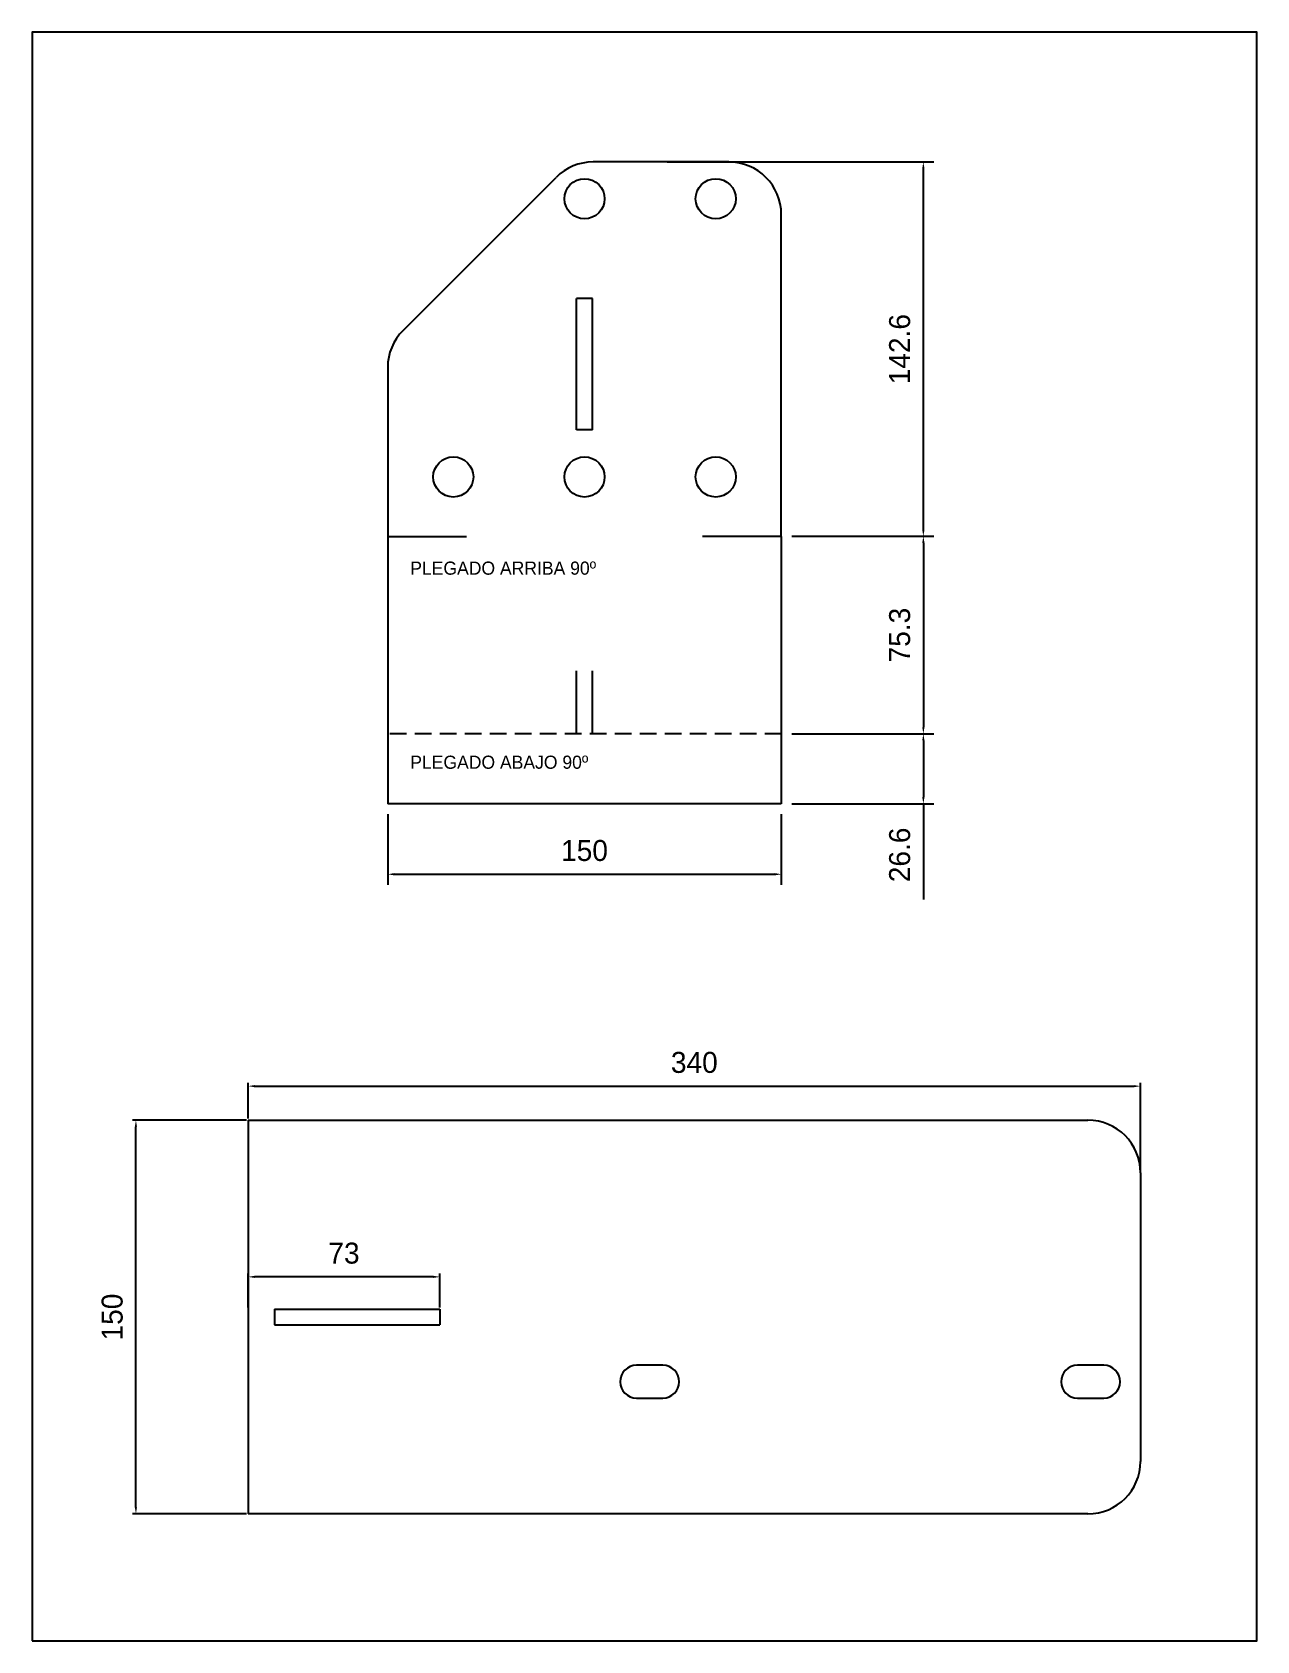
# Model space of a CAD drawing. Extents: x 0 to 2826, y -34 to 813.
# Drawn here: x 692 to 1159, y -34 to 579 of the extents above; entities that cross this region are included whole.
import ezdxf

# ---------------------------------------------------------------- set-up
doc = ezdxf.new("R2010")
doc.units = 0
doc.header["$PDSIZE"] = -1
doc.linetypes.add('HIDDEN', pattern=[1.905, 1.27, -0.635])
doc.linetypes.add('SLD-CONTINUA', pattern=[0])
doc.layers.get('0').update_dxf_attribs({"linetype": 'CONTINUOUS'})
doc.layers.get('Defpoints').update_dxf_attribs({"linetype": 'CONTINUOUS'})
doc.layers.add('MARCADO', color=6, linetype='CONTINUOUS')
doc.dimstyles.new('ISO-25', dxfattribs={"dimtxt": 2.5, "dimasz": 2.5, "dimexe": 1.25, "dimexo": 0.625, "dimtad": 1, "dimdsep": 46, "dimtxsty": 'Standard', "dimcen": 2.5, "dimadec": 0, "dimazin": 0, "dimtfac": 1, "dimtmove": 0, "dimatfit": 3, "dimfxl": 1, "dimarcsym": 0})

msp = doc.modelspace()

# ---------------------------------------------------------------- texts
for s, p in [('PLEGADO ARRIBA 90º', (835.997, 372.47)), ('PLEGADO ABAJO 90º', (835.997, 298.524))]:
    msp.add_text(s, height=5).set_placement(p)

# ---------------------------------------------------------------- blocks, each defined once
blk = doc.blocks.new('*D58')
at = {"color": 0, "lineweight": -2, "transparency": 16777216}
for p, q in [((933.84, 529.71), (1035.52, 529.71)), ((1031.52, 389.59), (1031.52, 527.21)), ((981.4, 387.09), (1035.52, 387.09))]:
    blk.add_line(p, q, dxfattribs=at)
at = {"color": 0, "transparency": 16777216}
for points in [[(1031.1, 527.21), (1031.94, 527.21), (1031.52, 529.71)], [(1031.1, 389.59), (1031.94, 389.59), (1031.52, 387.09)]]:
    blk.add_solid(points, dxfattribs=at)
at = {"layer": 'Defpoints', "color": 0, "transparency": 16777216}
for p in [(929.84, 529.71), (1031.52, 529.71), (977.4, 387.09)]:
    blk.add_point(p, dxfattribs=at)
at = {"color": 0, "transparency": 16777216, "insert": (1022.52, 458.4), "char_height": 8, "attachment_point": 5, "rotation": 90}
blk.add_mtext('142.6', dxfattribs=at)
blk = doc.blocks.new('*D59')
at = {"color": 0, "lineweight": -2, "transparency": 16777216}
for p, q in [((981.4, 387.09), (1035.52, 387.09)), ((1031.52, 384.59), (1031.52, 314.34)), ((981.4, 311.84), (1035.52, 311.84))]:
    blk.add_line(p, q, dxfattribs=at)
at = {"color": 0, "transparency": 16777216}
for points in [[(1031.1, 384.59), (1031.94, 384.59), (1031.52, 387.09)], [(1031.1, 314.34), (1031.94, 314.34), (1031.52, 311.84)]]:
    blk.add_solid(points, dxfattribs=at)
at = {"layer": 'Defpoints', "color": 0, "transparency": 16777216}
for p in [(977.4, 387.09), (977.4, 311.84), (1031.52, 311.84)]:
    blk.add_point(p, dxfattribs=at)
at = {"color": 0, "transparency": 16777216, "insert": (1022.52, 349.46), "char_height": 8, "attachment_point": 5, "rotation": 90}
blk.add_mtext('75.3', dxfattribs=at)
blk = doc.blocks.new('*D60')
at = {"color": 0, "lineweight": -2, "transparency": 16777216}
for p, q in [((773.62, 164.63), (730.2, 164.63)), ((731.45, 17.13), (731.45, 162.13)), ((773.62, 14.63), (730.2, 14.63))]:
    blk.add_line(p, q, dxfattribs=at)
at = {"color": 0, "transparency": 16777216}
for points in [[(731.04, 162.13), (731.87, 162.13), (731.45, 164.63)], [(731.04, 17.13), (731.87, 17.13), (731.45, 14.63)]]:
    blk.add_solid(points, dxfattribs=at)
at = {"layer": 'Defpoints', "color": 0, "transparency": 16777216}
for p in [(731.45, 164.63), (774.24, 164.63), (774.24, 14.63)]:
    blk.add_point(p, dxfattribs=at)
at = {"color": 0, "transparency": 16777216, "insert": (722.45, 89.63), "char_height": 8, "attachment_point": 5, "rotation": 90}
blk.add_mtext('150', dxfattribs=at)
blk = doc.blocks.new('*D61')
at = {"color": 0, "lineweight": -2, "transparency": 16777216}
for p, q in [((774.24, 165.25), (774.24, 178.85)), ((1114.24, 145.25), (1114.24, 178.85)), ((776.74, 177.6), (1111.74, 177.6))]:
    blk.add_line(p, q, dxfattribs=at)
at = {"color": 0, "transparency": 16777216}
for points in [[(776.74, 178.02), (776.74, 177.18), (774.24, 177.6)], [(1111.74, 178.02), (1111.74, 177.18), (1114.24, 177.6)]]:
    blk.add_solid(points, dxfattribs=at)
at = {"layer": 'Defpoints', "color": 0, "transparency": 16777216}
for p in [(1114.24, 177.6), (774.24, 164.63), (1114.24, 144.63)]:
    blk.add_point(p, dxfattribs=at)
at = {"color": 0, "transparency": 16777216, "insert": (944.24, 186.6), "char_height": 8, "attachment_point": 5}
blk.add_mtext('340', dxfattribs=at)
blk = doc.blocks.new('*D62')
at = {"color": 0, "lineweight": -2, "transparency": 16777216}
for p, q in [((981.4, 311.84), (1035.52, 311.84)), ((1031.52, 309.34), (1031.52, 287.71)), ((981.4, 285.21), (1035.52, 285.21)), ((1031.52, 285.21), (1031.52, 248.71))]:
    blk.add_line(p, q, dxfattribs=at)
at = {"color": 0, "transparency": 16777216}
for points in [[(1031.1, 309.34), (1031.94, 309.34), (1031.52, 311.84)], [(1031.1, 287.71), (1031.94, 287.71), (1031.52, 285.21)]]:
    blk.add_solid(points, dxfattribs=at)
at = {"layer": 'Defpoints', "color": 0, "transparency": 16777216}
for p in [(977.4, 311.84), (977.4, 285.21), (1031.52, 285.21)]:
    blk.add_point(p, dxfattribs=at)
at = {"color": 0, "transparency": 16777216, "insert": (1022.52, 265.71), "char_height": 8, "attachment_point": 5, "rotation": 90}
blk.add_mtext('26.6', dxfattribs=at)
blk = doc.blocks.new('*D63')
at = {"color": 0, "lineweight": -2, "transparency": 16777216}
for p, q in [((774.24, 93.25), (774.24, 106.19)), ((844.74, 104.94), (776.74, 104.94)), ((847.24, 93.25), (847.24, 106.19))]:
    blk.add_line(p, q, dxfattribs=at)
at = {"color": 0, "transparency": 16777216}
for points in [[(776.74, 105.36), (776.74, 104.52), (774.24, 104.94)], [(844.74, 105.36), (844.74, 104.52), (847.24, 104.94)]]:
    blk.add_solid(points, dxfattribs=at)
at = {"layer": 'Defpoints', "color": 0, "transparency": 16777216}
for p in [(774.24, 104.94), (774.24, 92.63), (847.24, 92.63)]:
    blk.add_point(p, dxfattribs=at)
at = {"color": 0, "transparency": 16777216, "insert": (810.74, 113.94), "char_height": 8, "attachment_point": 5}
blk.add_mtext('73', dxfattribs=at)
blk = doc.blocks.new('*D64')
at = {"color": 0, "lineweight": -2, "transparency": 16777216}
for p, q in [((827.4, 281.21), (827.4, 254.34)), ((977.4, 281.21), (977.4, 254.34)), ((829.9, 258.34), (974.9, 258.34))]:
    blk.add_line(p, q, dxfattribs=at)
at = {"color": 0, "transparency": 16777216}
for points in [[(829.9, 258.76), (829.9, 257.92), (827.4, 258.34)], [(974.9, 258.76), (974.9, 257.92), (977.4, 258.34)]]:
    blk.add_solid(points, dxfattribs=at)
at = {"layer": 'Defpoints', "color": 0, "transparency": 16777216}
for p in [(827.4, 285.21), (977.4, 285.21), (977.4, 258.34)]:
    blk.add_point(p, dxfattribs=at)
at = {"color": 0, "transparency": 16777216, "insert": (902.4, 267.34), "char_height": 8, "attachment_point": 5}
blk.add_mtext('150', dxfattribs=at)

# ---------------------------------------------------------------- dimensions: what is measured, and where the dimension line sits
for base, p1, p2, override, picture, middle in [((1031.519, 529.711), (977.4, 387.086), (929.844, 529.711), {"dimtxt": 8, "dimexe": 4, "dimexo": 4, "dimgap": 5, "dimdec": 1}, '*D58', (1022.519, 458.399)), ((1031.518880634, 311.836323982), (977.399701257, 387.086323982), (977.399701257, 311.836323982), {"dimtxt": 8, "dimexe": 4, "dimexo": 4, "dimgap": 5, "dimdec": 1}, '*D59', (1022.518880634, 349.461323982)), ((1031.519, 285.211), (977.4, 311.836), (977.4, 285.211), {"dimtxt": 8, "dimexe": 4, "dimexo": 4, "dimgap": 5, "dimdec": 1}, '*D62', (1022.519, 265.711)), ((731.453, 164.629), (774.242, 14.629), (774.242, 164.629), {"dimtxt": 8, "dimgap": 5, "dimdec": 1}, '*D60', (722.453, 89.629))]:
    dim = msp.add_linear_dim(base=base, p1=p1, p2=p2, angle=90, dimstyle='ISO-25', override=override)
    dim.commit()
    dim.dimension.update_dxf_attribs({"geometry": picture, "text_midpoint": middle})
for base, p1, p2, override, picture, middle in [((977.4, 258.342), (827.4, 285.211), (977.4, 285.211), {"dimtxt": 8, "dimexe": 4, "dimexo": 4, "dimgap": 5, "dimdec": 1}, '*D64', (902.4, 267.342)), ((1114.242, 177.599), (774.242, 164.629), (1114.242, 144.629), {"dimtxt": 8, "dimgap": 5, "dimdec": 1}, '*D61', (944.242, 186.599)), ((774.242, 104.941), (847.242, 92.629), (774.242, 92.629), {"dimtxt": 8, "dimgap": 5, "dimdec": 1}, '*D63', (810.742, 113.941))]:
    dim = msp.add_linear_dim(base=base, p1=p1, p2=p2, dimstyle='ISO-25', override=override)
    dim.commit()
    dim.dimension.update_dxf_attribs({"geometry": picture, "text_midpoint": middle})

# ---------------------------------------------------------------- linework, layer by layer
at = {"color": 7, "linetype": 'SLD-CONTINUA'}
for p, q in [((957.4, 529.711), (905.684, 529.711)), ((833.258, 465.569), (891.542, 523.853)), ((977.4, 387.086), (977.4, 509.711)), ((827.4, 451.427), (827.4, 387.086)), ((774.242, 164.629), (1094.242, 164.629)), ((1114.242, 144.629), (1114.242, 34.629)), ((932.242, 71.249), (922.242, 71.249)), ((1100.242, 71.249), (1090.242, 71.249)), ((922.242, 58.749), (932.242, 58.749)), ((1090.242, 58.749), (1100.242, 58.749)), ((1094.242, 14.629), (774.242, 14.629))]:
    msp.add_line(p, q, dxfattribs=at)
for p, q in [((827.4, 387.086), (827.4, 311.836)), ((977.4, 387.086), (977.4, 311.836)), ((827.4, 311.836), (827.4, 285.211)), ((977.4, 311.836), (977.4, 285.211)), ((977.4, 285.211), (827.4, 285.211)), ((774.242, 164.629), (774.242, 14.629))]:
    msp.add_line(p, q)
msp.add_lwpolyline([(691.921, -33.728), (1158.595, -33.728), (1158.595, 579.174), (691.921, 579.174)], close=True)
for centre in [(902.4, 515.711), (952.4, 515.711), (852.4, 409.711), (902.4, 409.711), (952.4, 409.711)]:
    msp.add_circle(centre, 7.645, dxfattribs=at)
for centre, radius, start, end in [((905.684, 509.711), 20, 90, 135), ((957.4, 509.711), 20, 0, 90), ((847.4, 451.427), 20, 135, 180), ((1094.242, 144.629), 20, 0, 90), ((922.242, 64.999), 6.25, 90, 270), ((932.242, 64.999), 6.25, 270, 90), ((1090.242, 64.999), 6.25, 90, 270), ((1100.242, 64.999), 6.25, 270, 90), ((1094.242, 34.629), 20, 270, 0)]:
    msp.add_arc(centre, radius, start, end, dxfattribs=at)
at = {"layer": 'MARCADO'}
for p, q in [((899.4, 427.711), (899.4, 477.711)), ((905.4, 477.711), (899.4, 477.711)), ((905.4, 427.711), (905.4, 477.711)), ((905.4, 427.711), (899.4, 427.711)), ((827.4, 387.086), (857.4, 387.086)), ((977.4, 387.086), (947.4, 387.086)), ((899.4, 311.836), (899.4, 335.836)), ((905.4, 311.836), (905.4, 335.836)), ((784.208, 92.629), (784.208, 86.629)), ((784.242, 92.629), (847.242, 92.629)), ((847.242, 92.629), (847.242, 86.629)), ((784.242, 86.629), (847.242, 86.629))]:
    msp.add_line(p, q, dxfattribs=at)
at = {"layer": 'MARCADO', "color": 0, "linetype": 'HIDDEN', "ltscale": 5}
msp.add_line((977.4, 311.836), (827.4, 311.836), dxfattribs=at)

msp.set_redraw_order([(e.dxf.handle, doc.entitydb.next_handle()) for e in msp.query("TEXT MTEXT ATTDEF DIMENSION ARC_DIMENSION")])  # texts and dimensions are drawn at this point

doc.saveas('drawing.dxf')
